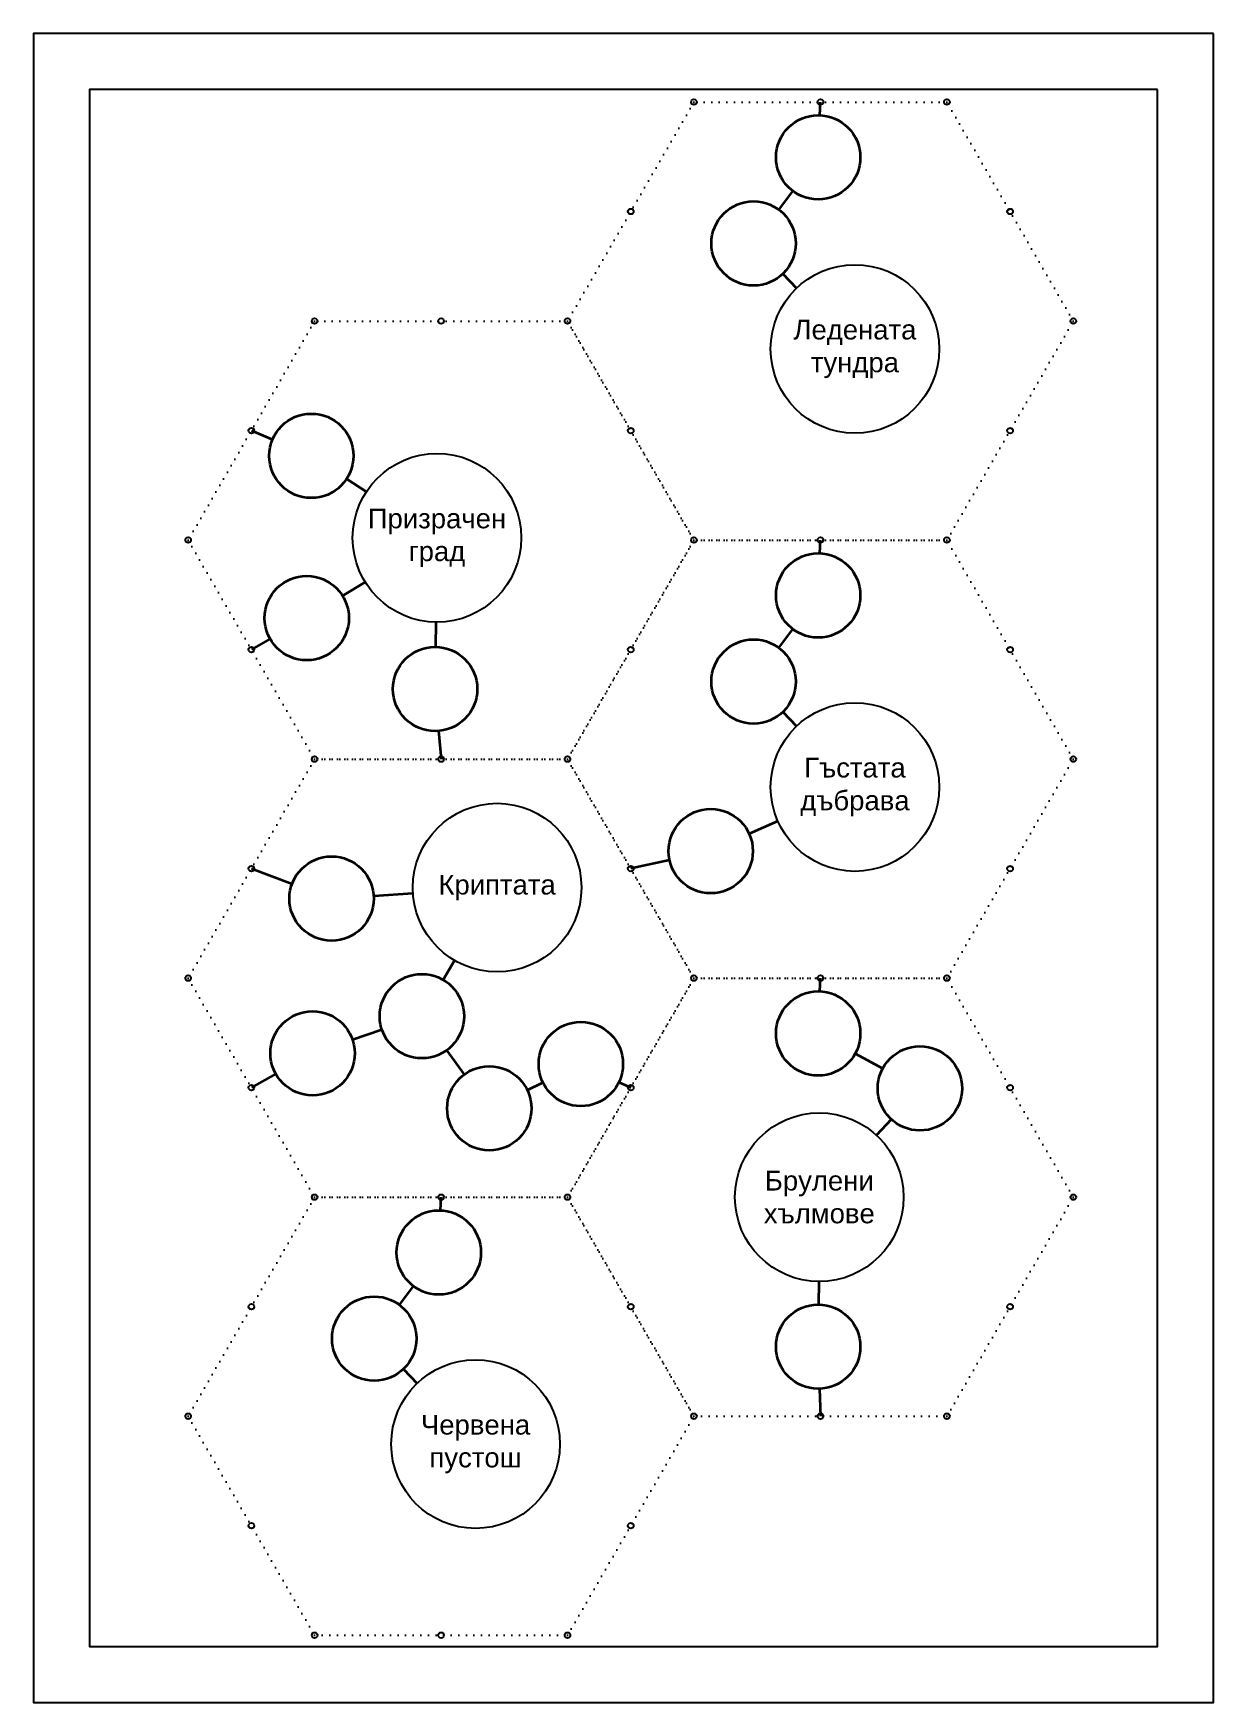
# Model space of a CAD drawing. Header units: feet. Extents: x 2991 to 5869, y -107 to 824.
# Drawn here: x 4819 to 5029, y -106.7 to 190.3 of the extents above; entities that cross this region are included whole.
import ezdxf

# ---------------------------------------------------------------- set-up
doc = ezdxf.new("R2010")
doc.units = ezdxf.units.FT
doc.header["$MEASUREMENT"] = 0
doc.linetypes.add('DOT', pattern=[0.25, 0, -0.25])
doc.layers.add('circle', color=7, linetype='Continuous', lineweight=35)
doc.layers.add('line', color=1, linetype='Continuous', lineweight=35)
for name, color, linetype in [('hex', 7, 'DOT'), ('hex_circle', 7, 'Continuous'), ('quest_circle', 6, 'Continuous')]:
    doc.layers.add(name, color=color, linetype=linetype)
doc.layers.add('not print', color=3, linetype='Continuous', plot=False)
doc.styles.get("Standard").update_dxf_attribs({"font": 'arial.ttf', "height": 3})

msp = doc.modelspace()

# ---------------------------------------------------------------- texts
at = {"layer": 'quest_circle', "char_height": 3.5, "width": 18.4341, "attachment_point": 5}
for s, insert in [('Ледената тундра', (4965.16, 134.14)), ('Призрачен град', (4890.79, 100.54)), ('Гъстата дъбрава', (4965.16, 56.2)), ('Криптата', (4901.49, 38.3)), ('Брулени хълмове', (4958.82, -16.78)), ('Червена пустош', (4897.66, -60.71))]:
    msp.add_mtext(s, dxfattribs=dict(at, insert=insert))

# ---------------------------------------------------------------- linework, layer by layer
msp.add_lwpolyline([(5028.98, 190.29), (4818.98, 190.29), (4818.98, -106.71), (5028.98, -106.71)], close=True)
at = {"layer": 'circle'}
for centre in [(4958.62, 168.24), (4947.12, 152.92), (4868.43, 115.13), (4958.62, 90.29), (4867.62, 86.26), (4890.46, 73.64), (4947.12, 74.97), (4939.5, 44.8), (4872.04, 36.36), (4888.11, 15.43), (4958.62, 12.35), (4868.66, 8.82), (4916.39, 6.91), (4976.72, 2.58), (4900.1, -0.97), (4891.12, -26.62), (4879.62, -41.94), (4958.62, -43.37)]:
    msp.add_circle(centre, 7.5, dxfattribs=at)
at = {"layer": 'hex', "ltscale": 5}
for points in [[(4936.52, 178.08), (4914.02, 139.11), (4936.52, 100.14), (4981.52, 100.14), (5004.02, 139.11), (4981.52, 178.08)], [(4869.02, 139.11), (4846.52, 100.14), (4869.02, 61.17), (4914.02, 61.17), (4936.52, 100.14), (4914.02, 139.11)], [(4936.52, 100.14), (4914.02, 61.17), (4936.52, 22.2), (4981.52, 22.2), (5004.02, 61.17), (4981.52, 100.14)], [(4869.02, 61.17), (4846.52, 22.2), (4869.02, -16.77), (4914.02, -16.77), (4936.52, 22.2), (4914.02, 61.17)], [(4936.52, 22.2), (4914.02, -16.77), (4936.52, -55.75), (4981.52, -55.75), (5004.02, -16.77), (4981.52, 22.2)], [(4869.02, -16.77), (4846.52, -55.75), (4869.02, -94.72), (4914.02, -94.72), (4936.52, -55.75), (4914.02, -16.77)]]:
    msp.add_lwpolyline(points, close=True, dxfattribs=at)
at = {"layer": 'hex_circle'}
for centre in [(4936.52, 178.08), (4959.02, 178.08), (4981.52, 178.08), (4925.27, 158.6), (4992.77, 158.6), (4869.02, 139.11), (4891.52, 139.11), (4914.02, 139.11), (5004.02, 139.11), (4857.77, 119.62), (4925.27, 119.62), (4992.77, 119.62), (4846.52, 100.14), (4936.52, 100.14), (4959.02, 100.14), (4981.52, 100.14), (4857.77, 80.65), (4925.27, 80.65), (4992.77, 80.65), (4869.02, 61.17), (4891.52, 61.17), (4914.02, 61.17), (5004.02, 61.17), (4857.77, 41.68), (4925.27, 41.68), (4992.77, 41.68), (4846.52, 22.2), (4936.52, 22.2), (4959.02, 22.2), (4981.52, 22.2), (4857.77, 2.71), (4925.27, 2.71), (4992.77, 2.71), (4869.02, -16.77), (4891.52, -16.77), (4914.02, -16.77), (4914.02, -16.77), (4914.02, -16.77), (5004.02, -16.77), (4857.77, -36.26), (4925.27, -36.26), (4992.77, -36.26), (4846.52, -55.75), (4936.52, -55.75), (4936.52, -55.75), (4959.02, -55.75), (4981.52, -55.75), (4857.77, -75.23), (4925.27, -75.23), (4925.27, -75.23), (4869.02, -94.72), (4891.52, -94.72), (4914.02, -94.72), (4914.02, -94.72)]:
    msp.add_circle(centre, 0.5, dxfattribs=at)
at = {"layer": 'line'}
for p, q in [((4958.92, 175.73), (4959.02, 178.08)), ((4951.63, 158.91), (4954.12, 162.24)), ((4952.32, 147.51), (4954.76, 144.96)), ((4857.77, 119.62), (4861.52, 118.04)), ((4874.71, 111.03), (4878.23, 108.73)), ((4958.92, 97.79), (4959.02, 100.14)), ((4878.02, 92.67), (4874, 90.19)), ((4890.61, 85.54), (4890.55, 81.14)), ((4951.63, 80.97), (4954.12, 84.3)), ((4861.1, 82.55), (4857.77, 80.65)), ((4952.32, 69.56), (4954.76, 67.02)), ((4891.09, 66.17), (4891.52, 61.17)), ((4951.45, 50.11), (4946.36, 47.85)), ((4857.77, 41.68), (4865.02, 38.98)), ((4932.18, 43.19), (4925.27, 41.68)), ((4879.53, 36.85), (4886.52, 37.32)), ((4893.92, 25.36), (4891.9, 21.9)), ((4958.92, 19.85), (4959.02, 22.2)), ((4881.01, 13.01), (4875.76, 11.23)), ((4895.67, 5.08), (4892.54, 9.37)), ((4965.22, 8.79), (4970.12, 6.14)), ((4862.12, 5.15), (4857.77, 2.71)), ((4906.85, 2.29), (4909.64, 3.64)), ((4923.17, 3.7), (4925.27, 2.71)), ((4971.63, -2.93), (4969, -5.77)), ((4891.42, -19.12), (4891.52, -16.77)), ((4884.13, -35.94), (4886.62, -32.62)), ((4958.71, -31.78), (4958.68, -35.87)), ((4884.82, -47.35), (4887.26, -49.9)), ((4958.86, -50.87), (4959.02, -55.75))]:
    msp.add_line(p, q, dxfattribs=at)
at = {"layer": 'not print'}
msp.add_lwpolyline([(5018.98, 180.29), (4828.98, 180.29), (4828.98, -96.71), (5018.98, -96.71)], close=True, dxfattribs=at)
at = {"layer": 'quest_circle'}
for centre in [(4965.16, 134.14), (4890.79, 100.54), (4965.16, 56.2), (4901.49, 38.3), (4958.82, -16.78), (4897.66, -60.71)]:
    msp.add_circle(centre, 15, dxfattribs=at)

msp.set_redraw_order([(e.dxf.handle, doc.entitydb.next_handle()) for e in msp.query("TEXT MTEXT ATTDEF DIMENSION ARC_DIMENSION")])  # texts and dimensions are drawn at this point

doc.saveas('drawing.dxf')
